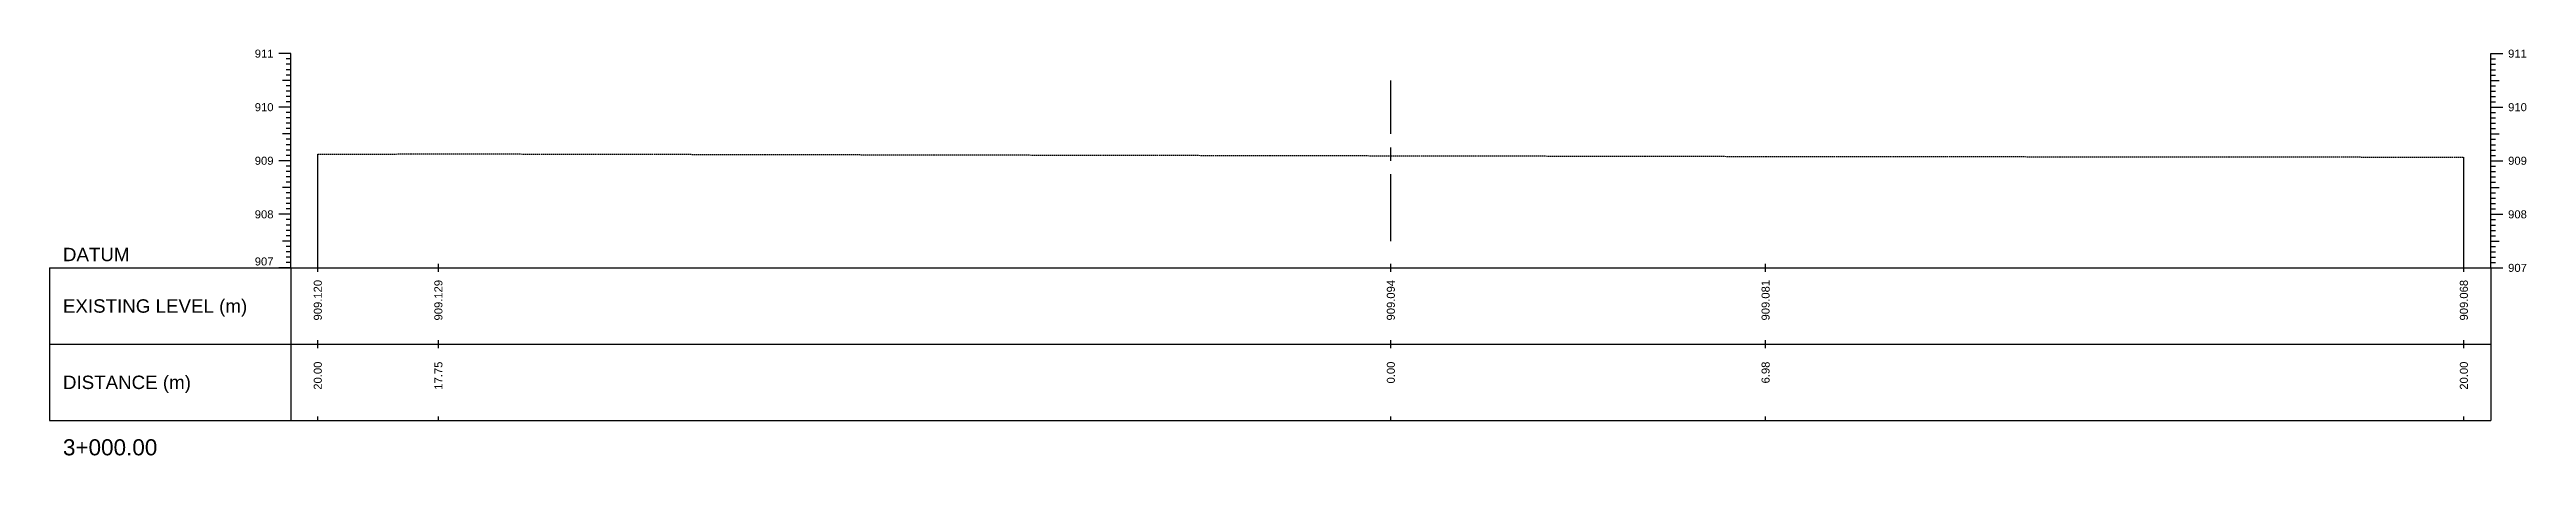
# Model space of a CAD drawing. Header units: millimetres. Extents: x 1478788 to 1486142, y 824439 to 831516.
# Drawn here: x 1484637.5 to 1485099.2, y 825314.2 to 825390 of the extents above; entities that cross this region are included whole.
import ezdxf
from ezdxf.enums import TextEntityAlignment as Align

# ---------------------------------------------------------------- set-up
doc = ezdxf.new("R2010")
doc.units = ezdxf.units.MM
doc.linetypes.add('CENTER', pattern=[2, 1.25, -0.25, 0.25, -0.25])
doc.linetypes.add('HIDDEN', pattern=[0.375, 0.25, -0.125])
for name, color, linetype in [('CL', 6, 'CENTER'), ('CS_Drawing', 7, 'Continuous'), ('GL', 3, 'HIDDEN')]:
    doc.layers.add(name, color=color, linetype=linetype)
doc.styles.get("Standard").update_dxf_attribs({"font": 'arial.ttf'})

msp = doc.modelspace()

# ---------------------------------------------------------------- texts
at = {"layer": 'CS_Drawing'}
for s, p in [('911', (1484679.25, 825389.27)), ('910', (1484679.25, 825379.27)), ('909', (1484679.25, 825369.27)), ('908', (1484679.25, 825359.27))]:
    msp.add_text(s, height=1.5, dxfattribs=at).set_placement(p, align=Align.MIDDLE_RIGHT)
for s, height, p in [('911', 1.5, (1485095.75, 825389.27)), ('910', 1.5, (1485095.75, 825379.27)), ('909', 1.5, (1485095.75, 825369.27)), ('908', 1.5, (1485095.75, 825359.27)), ('DATUM', 2.5, (1484640, 825351.77)), ('907', 1.5, (1485095.75, 825349.27)), ('907', 1.5, (1485095.75, 825349.27)), ('EXISTING LEVEL (m)', 2.5, (1484640, 825342.15)), ('DISTANCE (m)', 2.5, (1484640, 825327.9)), ('3+000.00', 3, (1484640, 825315.77))]:
    msp.add_text(s, height=height, dxfattribs=at).set_placement(p, align=Align.MIDDLE_LEFT)
msp.add_text('907', height=1.5, dxfattribs=at).set_placement((1484679.25, 825349.72), align=Align.RIGHT)
for s, p in [('909.120', (1484687.5, 825347.02)), ('909.129', (1484709.98, 825347.02)), ('909.094', (1484887.5, 825347.02)), ('909.081', (1484957.35, 825347.02)), ('909.068', (1485087.5, 825347.02)), ('20.00', (1484687.5, 825331.77)), ('17.75', (1484709.98, 825331.77)), ('0.00', (1484887.5, 825331.77)), ('6.98', (1484957.35, 825331.77)), ('20.00', (1485087.5, 825331.77))]:
    msp.add_text(s, height=1.5, rotation=90, dxfattribs=at).set_placement(p, align=Align.MIDDLE_RIGHT)

# ---------------------------------------------------------------- linework, layer by layer
at = {"layer": 'CL', "ltscale": 10}
msp.add_line((1484887.5, 825354.27), (1484887.5, 825384.27), dxfattribs=at)
at = {"layer": 'CS_Drawing'}
for p, q in [((1484682.5, 825389.27), (1484680.25, 825389.27)), ((1484682.5, 825389.27), (1484680.93, 825389.27)), ((1484682.5, 825388.27), (1484681.6, 825388.27)), ((1484682.5, 825387.27), (1484681.6, 825387.27)), ((1484682.5, 825386.27), (1484681.6, 825386.27)), ((1484682.5, 825349.27), (1484682.5, 825389.27)), ((1485092.5, 825389.27), (1485094.75, 825389.27)), ((1485092.5, 825389.27), (1485094.08, 825389.27)), ((1485092.5, 825349.27), (1485092.5, 825389.27)), ((1485092.5, 825388.27), (1485093.4, 825388.27)), ((1485092.5, 825387.27), (1485093.4, 825387.27)), ((1485092.5, 825386.27), (1485093.4, 825386.27)), ((1484682.5, 825384.27), (1484680.93, 825384.27)), ((1484682.5, 825385.27), (1484681.6, 825385.27)), ((1484682.5, 825384.27), (1484681.6, 825384.27)), ((1484682.5, 825383.27), (1484681.6, 825383.27)), ((1484682.5, 825382.27), (1484681.6, 825382.27)), ((1485092.5, 825385.27), (1485093.4, 825385.27)), ((1485092.5, 825384.27), (1485094.08, 825384.27)), ((1485092.5, 825384.27), (1485093.4, 825384.27)), ((1485092.5, 825383.27), (1485093.4, 825383.27)), ((1485092.5, 825382.27), (1485093.4, 825382.27)), ((1484682.5, 825379.27), (1484680.25, 825379.27)), ((1484682.5, 825379.27), (1484680.93, 825379.27)), ((1484682.5, 825381.27), (1484681.6, 825381.27)), ((1484682.5, 825380.27), (1484681.6, 825380.27)), ((1484682.5, 825379.27), (1484681.6, 825379.27)), ((1484682.5, 825378.27), (1484681.6, 825378.27)), ((1484682.5, 825377.27), (1484681.6, 825377.27)), ((1485092.5, 825381.27), (1485093.4, 825381.27)), ((1485092.5, 825380.27), (1485093.4, 825380.27)), ((1485092.5, 825379.27), (1485094.75, 825379.27)), ((1485092.5, 825379.27), (1485094.08, 825379.27)), ((1485092.5, 825379.27), (1485093.4, 825379.27)), ((1485092.5, 825378.27), (1485093.4, 825378.27)), ((1485092.5, 825377.27), (1485093.4, 825377.27)), ((1484682.5, 825374.27), (1484680.93, 825374.27)), ((1484682.5, 825376.27), (1484681.6, 825376.27)), ((1484682.5, 825375.27), (1484681.6, 825375.27)), ((1484682.5, 825374.27), (1484681.6, 825374.27)), ((1484682.5, 825373.27), (1484681.6, 825373.27)), ((1484682.5, 825372.27), (1484681.6, 825372.27)), ((1485092.5, 825376.27), (1485093.4, 825376.27)), ((1485092.5, 825375.27), (1485093.4, 825375.27)), ((1485092.5, 825374.27), (1485094.08, 825374.27)), ((1485092.5, 825374.27), (1485093.4, 825374.27)), ((1485092.5, 825373.27), (1485093.4, 825373.27)), ((1485092.5, 825372.27), (1485093.4, 825372.27)), ((1484682.5, 825369.27), (1484680.25, 825369.27)), ((1484682.5, 825369.27), (1484680.93, 825369.27)), ((1484682.5, 825371.27), (1484681.6, 825371.27)), ((1484682.5, 825370.27), (1484681.6, 825370.27)), ((1484682.5, 825369.27), (1484681.6, 825369.27)), ((1484682.5, 825368.27), (1484681.6, 825368.27)), ((1484687.5, 825349.27), (1484687.5, 825370.47)), ((1485087.5, 825349.27), (1485087.5, 825369.95)), ((1485092.5, 825371.27), (1485093.4, 825371.27)), ((1485092.5, 825370.27), (1485093.4, 825370.27)), ((1485092.5, 825369.27), (1485094.75, 825369.27)), ((1485092.5, 825369.27), (1485094.08, 825369.27)), ((1485092.5, 825369.27), (1485093.4, 825369.27)), ((1485092.5, 825368.27), (1485093.4, 825368.27)), ((1484682.5, 825364.27), (1484680.93, 825364.27)), ((1484682.5, 825367.27), (1484681.6, 825367.27)), ((1484682.5, 825366.27), (1484681.6, 825366.27)), ((1484682.5, 825365.27), (1484681.6, 825365.27)), ((1484682.5, 825364.27), (1484681.6, 825364.27)), ((1484682.5, 825363.27), (1484681.6, 825363.27)), ((1485092.5, 825367.27), (1485093.4, 825367.27)), ((1485092.5, 825366.27), (1485093.4, 825366.27)), ((1485092.5, 825365.27), (1485093.4, 825365.27)), ((1485092.5, 825364.27), (1485094.08, 825364.27)), ((1485092.5, 825364.27), (1485093.4, 825364.27)), ((1485092.5, 825363.27), (1485093.4, 825363.27)), ((1484682.5, 825359.27), (1484680.25, 825359.27)), ((1484682.5, 825359.27), (1484680.93, 825359.27)), ((1484682.5, 825362.27), (1484681.6, 825362.27)), ((1484682.5, 825361.27), (1484681.6, 825361.27)), ((1484682.5, 825360.27), (1484681.6, 825360.27)), ((1484682.5, 825359.27), (1484681.6, 825359.27)), ((1484682.5, 825358.27), (1484681.6, 825358.27)), ((1485092.5, 825362.27), (1485093.4, 825362.27)), ((1485092.5, 825361.27), (1485093.4, 825361.27)), ((1485092.5, 825360.27), (1485093.4, 825360.27)), ((1485092.5, 825359.27), (1485094.75, 825359.27)), ((1485092.5, 825359.27), (1485094.08, 825359.27)), ((1485092.5, 825359.27), (1485093.4, 825359.27)), ((1485092.5, 825358.27), (1485093.4, 825358.27)), ((1484682.5, 825354.27), (1484680.93, 825354.27)), ((1484682.5, 825357.27), (1484681.6, 825357.27)), ((1484682.5, 825356.27), (1484681.6, 825356.27)), ((1484682.5, 825355.27), (1484681.6, 825355.27)), ((1484682.5, 825354.27), (1484681.6, 825354.27)), ((1485092.5, 825357.27), (1485093.4, 825357.27)), ((1485092.5, 825356.27), (1485093.4, 825356.27)), ((1485092.5, 825355.27), (1485093.4, 825355.27)), ((1485092.5, 825354.27), (1485094.08, 825354.27)), ((1485092.5, 825354.27), (1485093.4, 825354.27)), ((1484637.5, 825349.27), (1484682.5, 825349.27)), ((1484637.5, 825349.27), (1484637.5, 825320.77)), ((1484682.5, 825349.27), (1484680.25, 825349.27)), ((1484682.5, 825349.27), (1484680.93, 825349.27)), ((1484682.5, 825353.27), (1484681.6, 825353.27)), ((1484682.5, 825352.27), (1484681.6, 825352.27)), ((1484682.5, 825351.27), (1484681.6, 825351.27)), ((1484682.5, 825350.27), (1484681.6, 825350.27)), ((1484682.5, 825349.27), (1484681.6, 825349.27)), ((1484682.5, 825349.27), (1485092.5, 825349.27)), ((1484682.5, 825349.27), (1484682.5, 825320.77)), ((1484687.5, 825348.52), (1484687.5, 825350.02)), ((1484709.98, 825348.52), (1484709.98, 825350.02)), ((1484887.5, 825348.52), (1484887.5, 825350.02)), ((1484957.35, 825348.52), (1484957.35, 825350.02)), ((1485087.5, 825348.52), (1485087.5, 825350.02)), ((1485092.5, 825353.27), (1485093.4, 825353.27)), ((1485092.5, 825352.27), (1485093.4, 825352.27)), ((1485092.5, 825351.27), (1485093.4, 825351.27)), ((1485092.5, 825350.27), (1485093.4, 825350.27)), ((1485092.5, 825349.27), (1485094.75, 825349.27)), ((1485092.5, 825349.27), (1485094.08, 825349.27)), ((1485092.5, 825349.27), (1485093.4, 825349.27)), ((1485092.5, 825349.27), (1485092.5, 825320.77)), ((1484687.5, 825334.27), (1484687.5, 825335.77)), ((1484709.98, 825334.27), (1484709.98, 825335.77)), ((1484887.5, 825334.27), (1484887.5, 825335.77)), ((1484957.35, 825334.27), (1484957.35, 825335.77)), ((1485087.5, 825334.27), (1485087.5, 825335.77)), ((1484637.5, 825335.02), (1484682.5, 825335.02)), ((1484682.5, 825335.02), (1485092.5, 825335.02)), ((1484682.5, 825335.02), (1485092.5, 825335.02)), ((1484687.5, 825320.77), (1484687.5, 825321.52)), ((1484709.98, 825320.77), (1484709.98, 825321.52)), ((1484887.5, 825320.77), (1484887.5, 825321.52)), ((1484957.35, 825320.77), (1484957.35, 825321.52)), ((1485087.5, 825320.77), (1485087.5, 825321.52)), ((1484637.5, 825320.77), (1484682.5, 825320.77)), ((1484682.5, 825320.77), (1485092.5, 825320.77))]:
    msp.add_line(p, q, dxfattribs=at)
at = {"layer": 'GL'}
msp.add_lwpolyline([(1484687.5, 825370.47), (1484709.98, 825370.56), (1484887.5, 825370.21), (1484957.35, 825370.08), (1485087.5, 825369.95)], dxfattribs=at)

msp.set_redraw_order([(e.dxf.handle, doc.entitydb.next_handle()) for e in msp.query("TEXT MTEXT ATTDEF DIMENSION ARC_DIMENSION")])  # texts and dimensions are drawn at this point

doc.saveas('drawing.dxf')
